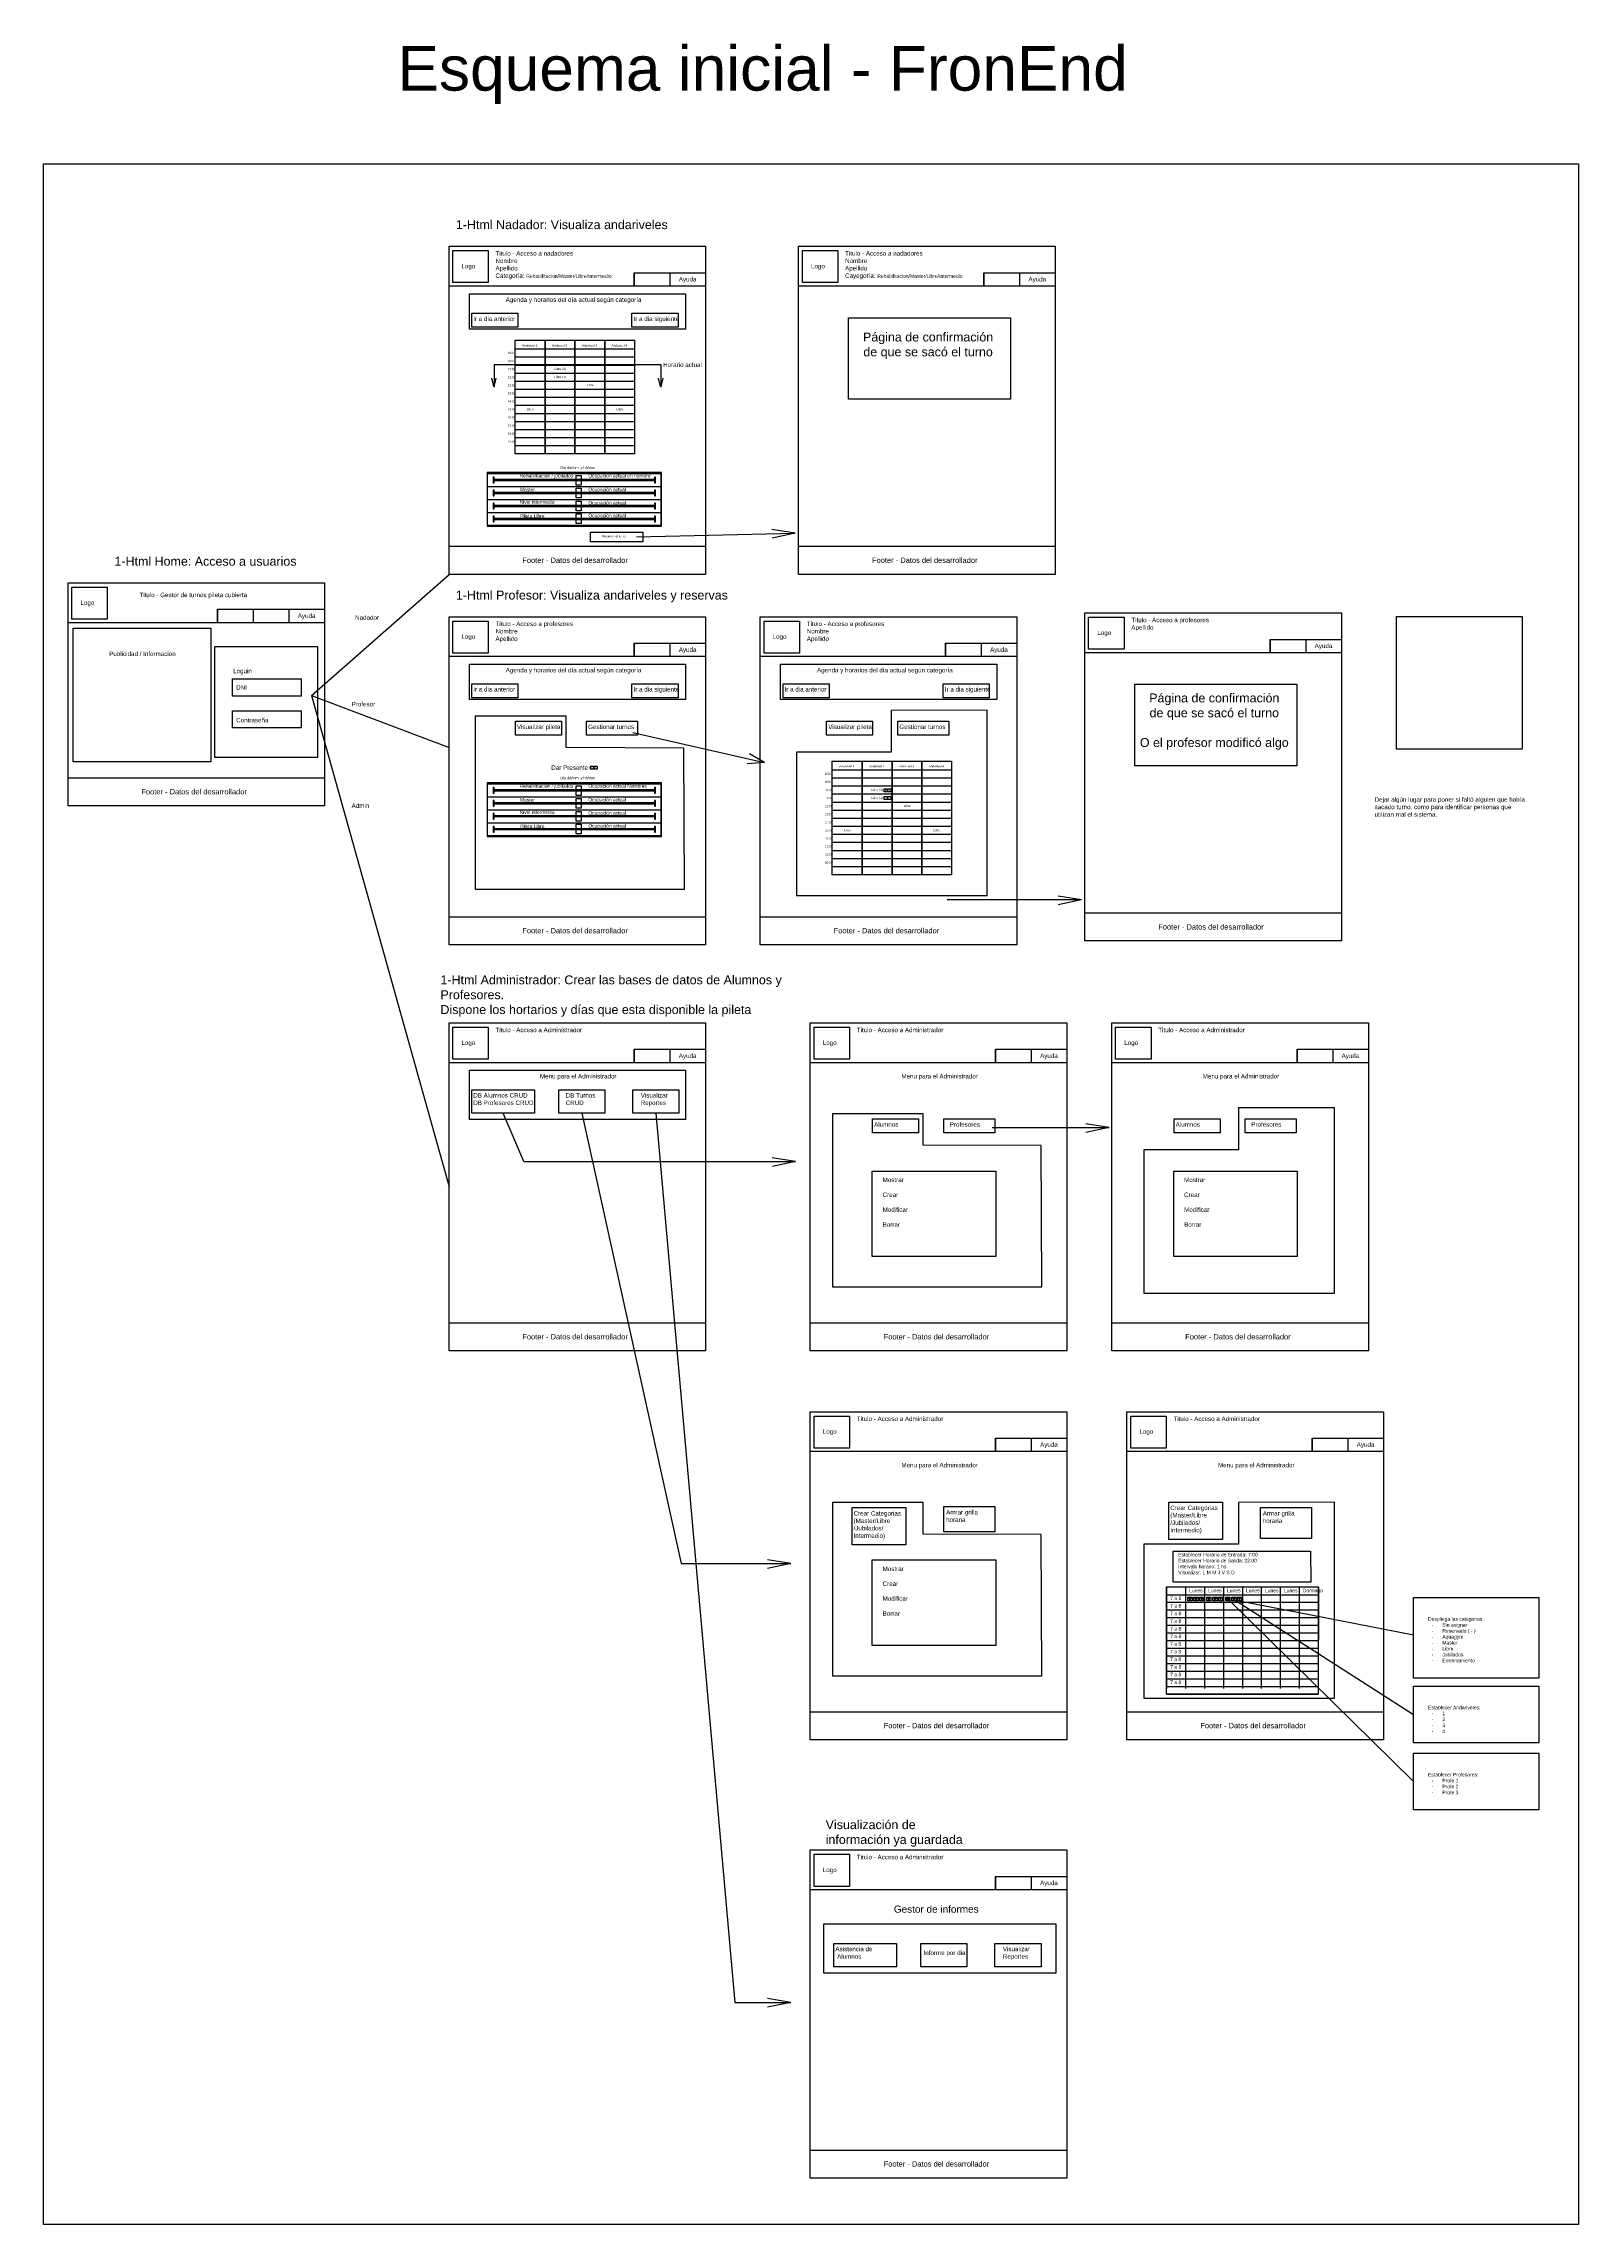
# Model space of a CAD drawing. Header units: millimetres. Extents: x 2496 to 2948, y 942 to 1526.
# Drawn here: x 2563.3 to 2735.4, y 1281.5 to 1526.1 of the extents above; entities that cross this region are included whole.
import ezdxf

# ---------------------------------------------------------------- set-up
doc = ezdxf.new("R2010")
doc.units = ezdxf.units.MM
doc.styles.get("Standard").update_dxf_attribs({"font": 'arial.ttf'})
picture_1 = doc.add_image_def('image1.jpeg', size_in_pixel=(1216, 1280))
pattern_1 = [(0, (0, 0), (0, 6.985), [5.08, -1.905]), (90, (0, 0), (-6.985, 4e-16), [5.08, -1.905])]
pattern_2 = [(0, (-2.125, 0), (0, 6.985), [5.08, -1.905]), (90, (-2.125, 0), (-6.985, 4e-16), [5.08, -1.905])]

# ---------------------------------------------------------------- blocks, each defined once
blk = doc.blocks.new('*U7')
blk.add_line((0, 0.75), (0, -0.75))
blk = doc.blocks.new('*U8')
at = {"color": 0, "linetype": 'ByBlock', "lineweight": -2, "transparency": 16777216}
for p in [(0, 0), (4, 0), (8, 0), (12, 0)]:
    blk.add_blockref('*U7', p, dxfattribs=at)
blk = doc.blocks.new('*U10')
blk.add_line((0, 5.7), (0, -5.7))
blk = doc.blocks.new('*U11')
at = {"color": 0, "linetype": 'ByBlock', "lineweight": -2, "transparency": 16777216}
for p in [(0, 0), (2.125, 0), (4.25, 0), (6.375, 0), (8.5, 0), (10.625, 0), (12.75, 0), (14.875, 0), (17, 0)]:
    blk.add_blockref('*U10', p, dxfattribs=at)
blk = doc.blocks.new('*U13')
blk.add_line((-8.5, 0), (8.5, 0))
blk = doc.blocks.new('*U14')
at = {"color": 0, "linetype": 'ByBlock', "lineweight": -2, "transparency": 16777216}
for p in [(0, 0), (0, -0.86), (0, -1.71), (0, -2.57), (0, -3.43), (0, -4.29), (0, -5.14), (0, -6), (0, -6.86), (0, -7.71), (0, -8.57), (0, -9.43), (0, -10.29), (0, -11.14), (0, -12)]:
    blk.add_blockref('*U13', p, dxfattribs=at)

msp = doc.modelspace()

# ---------------------------------------------------------------- hatches: boundary and pattern name
h = msp.add_hatch(color=256)
h.dxf.hatch_style = 1
h.paths.add_polyline_path([(2613.68, 1476.84), (2613.78, 1476.84), (2613.78, 1477.1), (2631.78, 1477.1), (2631.78, 1476.84), (2631.88, 1476.84), (2631.88, 1477.46), (2631.78, 1477.46), (2631.78, 1477.2), (2613.78, 1477.2), (2613.78, 1477.46), (2613.68, 1477.46)])
h = msp.add_hatch(color=256)
h.dxf.hatch_style = 1
h.paths.add_polyline_path([(2613.68, 1475.38), (2613.78, 1475.38), (2613.78, 1475.64), (2631.78, 1475.64), (2631.78, 1475.38), (2631.88, 1475.38), (2631.88, 1476), (2631.78, 1476), (2631.78, 1475.74), (2613.78, 1475.74), (2613.78, 1476), (2613.68, 1476)])
h = msp.add_hatch(color=256)
h.dxf.hatch_style = 1
h.paths.add_polyline_path([(2613.68, 1473.92), (2613.78, 1473.92), (2613.78, 1474.19), (2631.78, 1474.19), (2631.78, 1473.92), (2631.88, 1473.92), (2631.88, 1474.54), (2631.78, 1474.54), (2631.78, 1474.28), (2613.78, 1474.28), (2613.78, 1474.54), (2613.68, 1474.54)])
at = {"true_color": 0xadddf7}
h = msp.add_hatch(dxfattribs=at)
h.set_pattern_fill('ANGLE', color=141)
h.set_pattern_definition(pattern_1)
h.paths.add_polyline_path([(2632.5, 1472.05), (2632.5, 1473.5), (2613.06, 1473.5), (2613.06, 1472.05)])
h.paths.add_polyline_path([(2613.78, 1472.73), (2613.78, 1472.46), (2613.68, 1472.46), (2613.68, 1473.09), (2613.78, 1473.09), (2613.78, 1472.82), (2623, 1472.82), (2623, 1473.35), (2623.54, 1473.35), (2623.54, 1472.82), (2631.78, 1472.82), (2631.78, 1473.09), (2631.88, 1473.09), (2631.88, 1472.46), (2631.78, 1472.46), (2631.78, 1472.73), (2623.54, 1472.73), (2623.54, 1472.26), (2623, 1472.26), (2623, 1472.73)], flags=16)
h.paths.add_polyline_path([(2624.24, 1472.75), (2628.64, 1472.75), (2628.64, 1473.55), (2624.24, 1473.55)], flags=9)
h.paths.add_polyline_path([(2616.57, 1472.7), (2619.49, 1472.7), (2619.49, 1473.5), (2616.57, 1473.5)], flags=24)
at = {"true_color": 0x000000}
h = msp.add_hatch(color=18, dxfattribs=at)
h.dxf.hatch_style = 1
h.paths.add_polyline_path([(2613.68, 1472.46), (2613.78, 1472.46), (2613.78, 1472.73), (2631.78, 1472.73), (2631.78, 1472.46), (2631.88, 1472.46), (2631.88, 1473.09), (2631.78, 1473.09), (2631.78, 1472.82), (2613.78, 1472.82), (2613.78, 1473.09), (2613.68, 1473.09)])
h = msp.add_hatch(color=256)
h.dxf.hatch_style = 1
h.paths.add_polyline_path([(2613.68, 1442.05), (2613.78, 1442.05), (2613.78, 1442.31), (2631.78, 1442.31), (2631.78, 1442.05), (2631.88, 1442.05), (2631.88, 1442.67), (2631.78, 1442.67), (2631.78, 1442.41), (2613.78, 1442.41), (2613.78, 1442.67), (2613.68, 1442.67)])
h = msp.add_hatch(color=256)
h.dxf.hatch_style = 1
h.paths.add_polyline_path([(2613.68, 1440.59), (2613.78, 1440.59), (2613.78, 1440.85), (2631.78, 1440.85), (2631.78, 1440.59), (2631.88, 1440.59), (2631.88, 1441.21), (2631.78, 1441.21), (2631.78, 1440.95), (2613.78, 1440.95), (2613.78, 1441.21), (2613.68, 1441.21)])
h = msp.add_hatch(color=256)
h.dxf.hatch_style = 1
h.paths.add_polyline_path([(2613.68, 1439.13), (2613.78, 1439.13), (2613.78, 1439.4), (2631.78, 1439.4), (2631.78, 1439.13), (2631.88, 1439.13), (2631.88, 1439.75), (2631.78, 1439.75), (2631.78, 1439.49), (2613.78, 1439.49), (2613.78, 1439.75), (2613.68, 1439.75)])
h = msp.add_hatch(color=256)
h.dxf.hatch_style = 1
h.paths.add_polyline_path([(2613.68, 1437.67), (2613.78, 1437.67), (2613.78, 1437.94), (2631.78, 1437.94), (2631.78, 1437.67), (2631.88, 1437.67), (2631.88, 1438.3), (2631.78, 1438.3), (2631.78, 1438.03), (2613.78, 1438.03), (2613.78, 1438.3), (2613.68, 1438.3)])
h = msp.add_hatch()
h.set_pattern_fill('ANGLE', color=3)
h.set_pattern_definition(pattern_2)
h.paths.add_polyline_path([(2692.06, 1351.88), (2691.59, 1351.88), (2691.59, 1351.45), (2692.06, 1351.45)])
h.paths.add_polyline_path([(2691.7, 1351.76), (2691.95, 1351.76), (2691.82, 1351.53)], flags=16)
at = {"true_color": 0xed1f24}
h = msp.add_hatch(dxfattribs=at)
h.set_pattern_fill('ANGLE', color=240)
h.set_pattern_definition([(0, (-4.25, 0), (0, 6.985), [5.08, -1.905]), (90, (-4.25, 0), (-6.985, 4e-16), [5.08, -1.905])])
h.paths.add_polyline_path([(2692.74, 1351.88), (2692.27, 1351.88), (2692.27, 1351.45), (2692.74, 1351.45)])
h.paths.add_polyline_path([(2692.5, 1351.53), (2692.38, 1351.76), (2692.63, 1351.76)], flags=16)
h = msp.add_hatch(dxfattribs=at)
h.set_pattern_fill('ANGLE', color=240)
h.set_pattern_definition(pattern_2)
h.paths.add_polyline_path([(2692.74, 1351.88), (2692.27, 1351.88), (2692.27, 1351.45), (2692.74, 1351.45)])
h.paths.add_polyline_path([(2692.38, 1351.76), (2692.63, 1351.76), (2692.5, 1351.53)], flags=16)
at = {"true_color": 0xcbd8ca}
h = msp.add_hatch(dxfattribs=at)
h.set_pattern_fill('ANGLE', color=254)
h.set_pattern_definition([(0, (0, -1.3935), (0, 6.985), [5.08, -1.905]), (90, (0, -1.3935), (-6.985, 4e-16), [5.08, -1.905])])
h.paths.add_polyline_path([(2693.36, 1351.88), (2692.89, 1351.88), (2692.89, 1351.45), (2693.36, 1351.45)])
h.paths.add_polyline_path([(2693, 1351.76), (2693.25, 1351.76), (2693.12, 1351.53)], flags=16)
h = msp.add_hatch()
h.set_pattern_fill('ANGLE', color=3)
h.set_pattern_definition(pattern_1)
h.paths.add_polyline_path([(2694.18, 1351.88), (2693.71, 1351.88), (2693.71, 1351.45), (2694.18, 1351.45)])
h.paths.add_polyline_path([(2693.82, 1351.76), (2694.07, 1351.76), (2693.95, 1351.53)], flags=16)
at = {"true_color": 0xed1f24}
h = msp.add_hatch(dxfattribs=at)
h.set_pattern_fill('ANGLE', color=240)
h.set_pattern_definition(pattern_2)
h.paths.add_polyline_path([(2694.86, 1351.88), (2694.39, 1351.88), (2694.39, 1351.45), (2694.86, 1351.45)])
h.paths.add_polyline_path([(2694.63, 1351.53), (2694.5, 1351.76), (2694.75, 1351.76)], flags=16)
h = msp.add_hatch(dxfattribs=at)
h.set_pattern_fill('ANGLE', color=240)
h.set_pattern_definition(pattern_1)
h.paths.add_polyline_path([(2694.86, 1351.88), (2694.39, 1351.88), (2694.39, 1351.45), (2694.86, 1351.45)])
h.paths.add_polyline_path([(2694.5, 1351.76), (2694.75, 1351.76), (2694.63, 1351.53)], flags=16)
at = {"true_color": 0xcbd8ca}
h = msp.add_hatch(dxfattribs=at)
h.set_pattern_fill('ANGLE', color=254)
h.set_pattern_definition([(0, (2.125, -1.3935), (0, 6.985), [5.08, -1.905]), (90, (2.125, -1.3935), (-6.985, 4e-16), [5.08, -1.905])])
h.paths.add_polyline_path([(2695.48, 1351.88), (2695.01, 1351.88), (2695.01, 1351.45), (2695.48, 1351.45)])
h.paths.add_polyline_path([(2695.12, 1351.76), (2695.37, 1351.76), (2695.25, 1351.53)], flags=16)
h = msp.add_hatch()
h.set_pattern_fill('ANGLE', color=3)
h.set_pattern_definition([(0, (2.125, 0), (0, 6.985), [5.08, -1.905]), (90, (2.125, 0), (-6.985, 4e-16), [5.08, -1.905])])
h.paths.add_polyline_path([(2696.31, 1351.88), (2695.84, 1351.88), (2695.84, 1351.45), (2696.31, 1351.45)])
h.paths.add_polyline_path([(2695.95, 1351.76), (2696.2, 1351.76), (2696.07, 1351.53)], flags=16)
h = msp.add_hatch(color=3)
h.dxf.hatch_style = 1
h.paths.add_polyline_path([(2696.31, 1351.88), (2695.84, 1351.88), (2695.84, 1351.45), (2696.31, 1351.45)])
h.paths.add_polyline_path([(2696.07, 1351.53), (2695.95, 1351.76), (2696.2, 1351.76)], flags=16)
h = msp.add_hatch(dxfattribs=at)
h.set_pattern_fill('ANGLE', color=254)
h.set_pattern_definition([(0, (3.631, -1.3935), (0, 6.985), [5.08, -1.905]), (90, (3.631, -1.3935), (-6.985, 4e-16), [5.08, -1.905])])
h.paths.add_polyline_path([(2696.99, 1351.88), (2696.52, 1351.88), (2696.52, 1351.45), (2696.99, 1351.45)])
h.paths.add_polyline_path([(2696.63, 1351.76), (2696.88, 1351.76), (2696.75, 1351.53)], flags=16)
at = {"true_color": 0xed1f24}
h = msp.add_hatch(dxfattribs=at)
h.set_pattern_fill('ANGLE', color=240)
h.set_pattern_definition(pattern_1)
h.paths.add_polyline_path([(2696.99, 1351.88), (2696.52, 1351.88), (2696.52, 1351.45), (2696.99, 1351.45)])
h.paths.add_polyline_path([(2696.75, 1351.53), (2696.63, 1351.76), (2696.88, 1351.76)], flags=16)
at = {"true_color": 0xcbd8ca}
h = msp.add_hatch(dxfattribs=at)
h.set_pattern_fill('ANGLE', color=254)
h.set_pattern_definition([(0, (4.25, -1.3935), (0, 6.985), [5.08, -1.905]), (90, (4.25, -1.3935), (-6.985, 4e-16), [5.08, -1.905])])
h.paths.add_polyline_path([(2697.61, 1351.88), (2697.14, 1351.88), (2697.14, 1351.45), (2697.61, 1351.45)])
h.paths.add_polyline_path([(2697.25, 1351.76), (2697.5, 1351.76), (2697.37, 1351.53)], flags=16)

# ---------------------------------------------------------------- linework, layer by layer
for p, q in [((2629.5, 1500.38), (2629.5, 1498.87)), ((2633.5, 1500.38), (2633.5, 1498.87)), ((2637.5, 1500.38), (2637.5, 1498.87)), ((2668.71, 1500.38), (2668.71, 1498.87)), ((2672.71, 1500.38), (2672.71, 1498.87)), ((2676.71, 1500.38), (2676.71, 1498.87)), ((2616.15, 1491.85), (2629.54, 1491.85)), ((2613.78, 1490.1), (2613.78, 1487.55)), ((2616.15, 1490.95), (2629.54, 1490.95)), ((2616.15, 1490.04), (2629.54, 1490.04)), ((2632.49, 1490.1), (2632.49, 1487.55)), ((2613.76, 1487.62), (2613.54, 1488.57)), ((2613.81, 1487.62), (2614.03, 1488.57)), ((2616.15, 1489.14), (2629.54, 1489.14)), ((2616.15, 1488.24), (2629.54, 1488.24)), ((2616.15, 1487.33), (2629.54, 1487.33)), ((2632.46, 1487.62), (2632.24, 1488.57)), ((2632.51, 1487.62), (2632.73, 1488.57)), ((2616.15, 1486.43), (2629.54, 1486.43)), ((2616.15, 1485.53), (2629.54, 1485.53)), ((2616.15, 1484.62), (2629.54, 1484.62)), ((2616.15, 1483.72), (2629.54, 1483.72)), ((2616.15, 1482.81), (2629.54, 1482.81)), ((2616.15, 1481.91), (2629.54, 1481.91)), ((2616.15, 1481.01), (2629.54, 1481.01)), ((2613.06, 1472.05), (2613.06, 1477.88)), ((2613.06, 1477.88), (2632.5, 1477.88)), ((2632.5, 1477.88), (2632.5, 1472.05)), ((2632.5, 1472.05), (2613.06, 1472.05)), ((2629.77, 1470.77), (2647.55, 1471.17)), ((2647.55, 1471.17), (2644.94, 1471.6)), ((2647.55, 1471.17), (2644.96, 1470.63)), ((2593.31, 1453), (2608.73, 1466.57)), ((2629.5, 1458.85), (2629.5, 1457.34)), ((2633.5, 1458.85), (2633.5, 1457.34)), ((2637.5, 1458.85), (2637.5, 1457.34)), ((2664.41, 1458.85), (2664.41, 1457.34)), ((2668.41, 1458.85), (2668.41, 1457.34)), ((2672.41, 1458.85), (2672.41, 1457.34)), ((2700.82, 1459.27), (2700.82, 1457.76)), ((2704.82, 1459.27), (2704.82, 1457.76)), ((2708.82, 1459.27), (2708.82, 1457.76)), ((2593.31, 1453), (2608.73, 1447.16)), ((2593.31, 1453), (2608.73, 1397.88)), ((2629.35, 1448.83), (2644.11, 1445.47)), ((2644.11, 1445.47), (2642.15, 1445.31)), ((2644.11, 1445.47), (2642.41, 1446.46)), ((2613.06, 1437.25), (2613.06, 1443.09)), ((2613.06, 1443.09), (2632.5, 1443.09)), ((2632.5, 1443.09), (2632.5, 1437.25)), ((2651.71, 1444.66), (2665.1, 1444.66)), ((2651.71, 1443.75), (2665.1, 1443.75)), ((2651.71, 1442.85), (2665.1, 1442.85)), ((2651.71, 1441.94), (2665.1, 1441.94)), ((2651.71, 1441.04), (2665.1, 1441.04)), ((2651.71, 1440.14), (2665.1, 1440.14)), ((2651.71, 1439.23), (2665.1, 1439.23)), ((2651.71, 1438.33), (2665.1, 1438.33)), ((2632.5, 1437.25), (2613.06, 1437.25)), ((2651.71, 1437.43), (2665.1, 1437.43)), ((2651.71, 1436.52), (2665.1, 1436.52)), ((2651.71, 1435.62), (2665.1, 1435.62)), ((2651.71, 1434.71), (2665.1, 1434.71)), ((2651.71, 1433.81), (2665.1, 1433.81)), ((2679.65, 1430.06), (2664.61, 1430.06)), ((2679.65, 1430.06), (2677.04, 1430.49)), ((2679.65, 1430.06), (2677.06, 1429.52)), ((2629.5, 1413.31), (2629.5, 1411.8)), ((2633.5, 1413.31), (2633.5, 1411.8)), ((2637.5, 1413.31), (2637.5, 1411.8)), ((2670.03, 1413.31), (2670.03, 1411.8)), ((2674.03, 1413.31), (2674.03, 1411.8)), ((2678.03, 1413.31), (2678.03, 1411.8)), ((2703.84, 1413.31), (2703.84, 1411.8)), ((2707.84, 1413.31), (2707.84, 1411.8)), ((2711.84, 1413.31), (2711.84, 1411.8)), ((2617.11, 1400.72), (2614.79, 1406.16)), ((2623.61, 1406.16), (2634.75, 1355.65)), ((2631.93, 1406.16), (2640.79, 1306.44)), ((2669.63, 1404.54), (2682.75, 1404.54)), ((2682.75, 1404.54), (2680.14, 1404.96)), ((2682.75, 1404.54), (2680.16, 1404)), ((2617.11, 1400.72), (2647.58, 1400.72)), ((2647.58, 1400.72), (2644.97, 1401.14)), ((2647.58, 1400.72), (2644.99, 1400.18)), ((2670.03, 1369.7), (2670.03, 1368.2)), ((2674.03, 1369.7), (2674.03, 1368.2)), ((2678.03, 1369.7), (2678.03, 1368.2)), ((2705.54, 1369.7), (2705.54, 1368.2)), ((2709.54, 1369.7), (2709.54, 1368.2)), ((2713.54, 1369.7), (2713.54, 1368.2)), ((2634.75, 1355.65), (2647.05, 1355.65)), ((2647.05, 1355.65), (2644.44, 1356.08)), ((2647.05, 1355.65), (2644.46, 1355.11)), ((2696.31, 1351.45), (2716.89, 1331.2)), ((2696.99, 1351.45), (2716.89, 1338.73)), ((2697.37, 1351.45), (2716.89, 1347.64)), ((2670.03, 1320.56), (2670.03, 1319.05)), ((2674.03, 1320.56), (2674.03, 1319.05)), ((2678.03, 1320.56), (2678.03, 1319.05)), ((2640.79, 1306.44), (2647.05, 1306.44)), ((2647.05, 1306.44), (2644.44, 1306.87)), ((2647.05, 1306.44), (2644.46, 1305.9))]:
    msp.add_line(p, q)
at = {"color": 2}
msp.add_line((2613.78, 1490.1), (2632.49, 1490.1), dxfattribs=at)
at = {"color": 1}
for p, q in [((2613.06, 1476.42), (2632.5, 1476.42)), ((2613.06, 1474.96), (2632.5, 1474.96)), ((2613.06, 1473.5), (2632.5, 1473.5)), ((2613.06, 1441.63), (2632.5, 1441.63)), ((2613.06, 1440.17), (2632.5, 1440.17)), ((2613.06, 1438.71), (2632.5, 1438.71))]:
    msp.add_line(p, q, dxfattribs=at)
for points in [[(2563.26, 1512.61), (2735.39, 1512.61), (2735.39, 1281.55), (2563.26, 1281.55)], [(2608.73, 1503.35), (2637.5, 1503.35), (2637.5, 1498.87), (2608.73, 1498.87)], [(2609.15, 1502.87), (2613.13, 1502.87), (2613.13, 1499.28), (2609.15, 1499.28)], [(2647.94, 1503.35), (2676.71, 1503.35), (2676.71, 1498.87), (2647.94, 1498.87)], [(2648.36, 1502.87), (2652.34, 1502.87), (2652.34, 1499.28), (2648.36, 1499.28)], [(2629.5, 1500.38), (2637.5, 1500.38), (2637.5, 1498.87), (2629.5, 1498.87)], [(2668.71, 1500.38), (2676.71, 1500.38), (2676.71, 1498.87), (2668.71, 1498.87)], [(2611.01, 1498.04), (2635.26, 1498.04), (2635.26, 1494.05), (2611.01, 1494.05)], [(2611.28, 1495.85), (2616.44, 1495.85), (2616.44, 1494.28), (2611.28, 1494.28)], [(2629.25, 1495.85), (2634.41, 1495.85), (2634.41, 1494.28), (2629.25, 1494.28)], [(2653.53, 1495.35), (2671.71, 1495.35), (2671.71, 1486.2), (2653.53, 1486.2)], [(2616.15, 1492.81), (2619.5, 1492.81), (2619.5, 1480.07), (2616.15, 1480.07)], [(2619.5, 1492.81), (2622.85, 1492.81), (2622.85, 1480.07), (2619.5, 1480.07)], [(2622.85, 1492.81), (2626.19, 1492.81), (2626.19, 1480.07), (2622.85, 1480.07)], [(2626.19, 1492.81), (2629.54, 1492.81), (2629.54, 1480.07), (2626.19, 1480.07)], [(2632.57, 1471.96), (2632.57, 1478), (2613, 1478), (2613, 1471.96)], [(2631.88, 1477.46), (2631.78, 1477.46), (2631.78, 1477.2), (2613.78, 1477.2), (2613.78, 1477.46), (2613.68, 1477.46), (2613.68, 1476.84), (2613.78, 1476.84), (2613.78, 1477.1), (2631.78, 1477.1), (2631.78, 1476.84), (2631.88, 1476.84)], [(2623, 1476.57), (2623, 1477.66), (2623.54, 1477.66), (2623.54, 1476.57)], [(2631.88, 1476), (2631.78, 1476), (2631.78, 1475.74), (2613.78, 1475.74), (2613.78, 1476), (2613.68, 1476), (2613.68, 1475.38), (2613.78, 1475.38), (2613.78, 1475.64), (2631.78, 1475.64), (2631.78, 1475.38), (2631.88, 1475.38)], [(2631.88, 1474.54), (2631.78, 1474.54), (2631.78, 1474.28), (2613.78, 1474.28), (2613.78, 1474.54), (2613.68, 1474.54), (2613.68, 1473.92), (2613.78, 1473.92), (2613.78, 1474.19), (2631.78, 1474.19), (2631.78, 1473.92), (2631.88, 1473.92)], [(2623, 1475.14), (2623, 1476.23), (2623.54, 1476.23), (2623.54, 1475.14)], [(2623, 1473.69), (2623, 1474.78), (2623.54, 1474.78), (2623.54, 1473.69)], [(2631.88, 1473.09), (2631.78, 1473.09), (2631.78, 1472.82), (2613.78, 1472.82), (2613.78, 1473.09), (2613.68, 1473.09), (2613.68, 1472.46), (2613.78, 1472.46), (2613.78, 1472.73), (2631.78, 1472.73), (2631.78, 1472.46), (2631.88, 1472.46)], [(2623, 1472.26), (2623, 1473.35), (2623.54, 1473.35), (2623.54, 1472.26)], [(2608.73, 1469.71), (2637.5, 1469.71), (2637.5, 1466.57), (2608.73, 1466.57)], [(2624.61, 1471.31), (2630.47, 1471.31), (2630.47, 1470.23), (2624.61, 1470.23)], [(2647.94, 1469.71), (2676.71, 1469.71), (2676.71, 1466.57), (2647.94, 1466.57)], [(2566.01, 1465.61), (2594.78, 1465.61), (2594.78, 1461.14), (2566.01, 1461.14)], [(2566.42, 1465.14), (2570.41, 1465.14), (2570.41, 1461.54), (2566.42, 1461.54)], [(2582.78, 1462.65), (2594.78, 1462.65), (2594.78, 1461.14), (2582.78, 1461.14)], [(2566.56, 1460.54), (2582.01, 1460.54), (2582.01, 1445.53), (2566.56, 1445.53)], [(2608.73, 1461.81), (2637.5, 1461.81), (2637.5, 1457.34), (2608.73, 1457.34)], [(2609.15, 1461.33), (2613.13, 1461.33), (2613.13, 1457.74), (2609.15, 1457.74)], [(2643.64, 1461.81), (2672.41, 1461.81), (2672.41, 1457.34), (2643.64, 1457.34)], [(2644.06, 1461.33), (2648.04, 1461.33), (2648.04, 1457.74), (2644.06, 1457.74)], [(2680.04, 1462.24), (2708.82, 1462.24), (2708.82, 1457.76), (2680.04, 1457.76)], [(2680.46, 1461.76), (2684.45, 1461.76), (2684.45, 1458.17), (2680.46, 1458.17)], [(2582.47, 1458.46), (2593.99, 1458.46), (2593.99, 1446.05), (2582.47, 1446.05)], [(2629.5, 1458.85), (2637.5, 1458.85), (2637.5, 1457.34), (2629.5, 1457.34)], [(2664.41, 1458.85), (2672.41, 1458.85), (2672.41, 1457.34), (2664.41, 1457.34)], [(2700.82, 1459.27), (2708.82, 1459.27), (2708.82, 1457.76), (2700.82, 1457.76)], [(2611.01, 1456.5), (2635.26, 1456.5), (2635.26, 1452.52), (2611.01, 1452.52)], [(2645.92, 1456.5), (2670.17, 1456.5), (2670.17, 1452.52), (2645.92, 1452.52)], [(2584.43, 1454.84), (2592.16, 1454.84), (2592.16, 1452.92), (2584.43, 1452.92)], [(2611.28, 1454.31), (2616.44, 1454.31), (2616.44, 1452.74), (2611.28, 1452.74)], [(2629.25, 1454.31), (2634.41, 1454.31), (2634.41, 1452.74), (2629.25, 1452.74)], [(2646.19, 1454.31), (2651.35, 1454.31), (2651.35, 1452.74), (2646.19, 1452.74)], [(2664.16, 1454.31), (2669.32, 1454.31), (2669.32, 1452.74), (2664.16, 1452.74)], [(2685.63, 1454.24), (2703.81, 1454.24), (2703.81, 1445.09), (2685.63, 1445.09)], [(2584.43, 1451.26), (2592.16, 1451.26), (2592.16, 1449.34), (2584.43, 1449.34)], [(2616.17, 1450.1), (2621.33, 1450.1), (2621.33, 1448.52), (2616.17, 1448.52)], [(2624.15, 1450.1), (2629.88, 1450.1), (2629.88, 1448.52), (2624.15, 1448.52)], [(2651.08, 1450.1), (2656.24, 1450.1), (2656.24, 1448.52), (2651.08, 1448.52)], [(2659.06, 1450.1), (2664.79, 1450.1), (2664.79, 1448.52), (2659.06, 1448.52)], [(2651.71, 1445.61), (2655.06, 1445.61), (2655.06, 1432.87), (2651.71, 1432.87)], [(2655.06, 1445.61), (2658.41, 1445.61), (2658.41, 1432.87), (2655.06, 1432.87)], [(2658.41, 1445.61), (2661.75, 1445.61), (2661.75, 1432.87), (2658.41, 1432.87)], [(2661.75, 1445.61), (2665.1, 1445.61), (2665.1, 1432.87), (2661.75, 1432.87)], [(2566.01, 1443.76), (2594.78, 1443.76), (2594.78, 1440.61), (2566.01, 1440.61)], [(2632.57, 1437.17), (2632.57, 1443.2), (2613, 1443.2), (2613, 1437.17)], [(2623, 1441.78), (2623, 1442.87), (2623.54, 1442.87), (2623.54, 1441.78)], [(2624.58, 1445.06), (2624.92, 1445.06), (2624.92, 1444.72), (2624.58, 1444.72)], [(2624.99, 1445.06), (2625.34, 1445.06), (2625.34, 1444.72), (2624.99, 1444.72)], [(2631.88, 1442.67), (2631.78, 1442.67), (2631.78, 1442.41), (2613.78, 1442.41), (2613.78, 1442.67), (2613.68, 1442.67), (2613.68, 1442.05), (2613.78, 1442.05), (2613.78, 1442.31), (2631.78, 1442.31), (2631.78, 1442.05), (2631.88, 1442.05)], [(2631.88, 1441.21), (2631.78, 1441.21), (2631.78, 1440.95), (2613.78, 1440.95), (2613.78, 1441.21), (2613.68, 1441.21), (2613.68, 1440.59), (2613.78, 1440.59), (2613.78, 1440.85), (2631.78, 1440.85), (2631.78, 1440.59), (2631.88, 1440.59)], [(2623, 1440.35), (2623, 1441.44), (2623.54, 1441.44), (2623.54, 1440.35)], [(2657.52, 1442.51), (2657.87, 1442.51), (2657.87, 1442.17), (2657.52, 1442.17)], [(2657.52, 1441.66), (2657.87, 1441.66), (2657.87, 1441.32), (2657.52, 1441.32)], [(2657.94, 1442.51), (2658.28, 1442.51), (2658.28, 1442.17), (2657.94, 1442.17)], [(2657.94, 1441.66), (2658.28, 1441.66), (2658.28, 1441.32), (2657.94, 1441.32)], [(2631.88, 1439.75), (2631.78, 1439.75), (2631.78, 1439.49), (2613.78, 1439.49), (2613.78, 1439.75), (2613.68, 1439.75), (2613.68, 1439.13), (2613.78, 1439.13), (2613.78, 1439.4), (2631.78, 1439.4), (2631.78, 1439.13), (2631.88, 1439.13)], [(2631.88, 1438.3), (2631.78, 1438.3), (2631.78, 1438.03), (2613.78, 1438.03), (2613.78, 1438.3), (2613.68, 1438.3), (2613.68, 1437.67), (2613.78, 1437.67), (2613.78, 1437.94), (2631.78, 1437.94), (2631.78, 1437.67), (2631.88, 1437.67)], [(2623, 1438.9), (2623, 1439.99), (2623.54, 1439.99), (2623.54, 1438.9)], [(2623, 1437.47), (2623, 1438.56), (2623.54, 1438.56), (2623.54, 1437.47)], [(2608.73, 1428.18), (2637.5, 1428.18), (2637.5, 1425.03), (2608.73, 1425.03)], [(2643.64, 1428.18), (2672.41, 1428.18), (2672.41, 1425.03), (2643.64, 1425.03)], [(2680.04, 1428.6), (2708.82, 1428.6), (2708.82, 1425.46), (2680.04, 1425.46)], [(2608.73, 1416.27), (2637.5, 1416.27), (2637.5, 1411.8), (2608.73, 1411.8)], [(2649.25, 1416.27), (2678.03, 1416.27), (2678.03, 1411.8), (2649.25, 1411.8)], [(2683.06, 1416.27), (2711.84, 1416.27), (2711.84, 1411.8), (2683.06, 1411.8)], [(2609.15, 1415.8), (2613.13, 1415.8), (2613.13, 1412.2), (2609.15, 1412.2)], [(2649.67, 1415.8), (2653.65, 1415.8), (2653.65, 1412.2), (2649.67, 1412.2)], [(2683.48, 1415.8), (2687.46, 1415.8), (2687.46, 1412.2), (2683.48, 1412.2)], [(2611.01, 1410.97), (2635.26, 1410.97), (2635.26, 1405.44), (2611.01, 1405.44)], [(2629.5, 1413.31), (2637.5, 1413.31), (2637.5, 1411.8), (2629.5, 1411.8)], [(2670.03, 1413.31), (2678.03, 1413.31), (2678.03, 1411.8), (2670.03, 1411.8)], [(2703.84, 1413.31), (2711.84, 1413.31), (2711.84, 1411.8), (2703.84, 1411.8)], [(2611.28, 1408.78), (2618.31, 1408.78), (2618.31, 1406.16), (2611.28, 1406.16)], [(2621.03, 1408.78), (2626.19, 1408.78), (2626.19, 1406.16), (2621.03, 1406.16)], [(2629.35, 1408.78), (2634.51, 1408.78), (2634.51, 1406.16), (2629.35, 1406.16)], [(2656.24, 1405.52), (2661.39, 1405.52), (2661.39, 1403.94), (2656.24, 1403.94)], [(2664.22, 1405.52), (2669.94, 1405.52), (2669.94, 1403.94), (2664.22, 1403.94)], [(2690.04, 1405.52), (2695.2, 1405.52), (2695.2, 1403.94), (2690.04, 1403.94)], [(2698.02, 1405.52), (2703.75, 1405.52), (2703.75, 1403.94), (2698.02, 1403.94)], [(2656.19, 1399.66), (2670.05, 1399.66), (2670.05, 1390.08), (2656.19, 1390.08)], [(2690, 1399.66), (2703.86, 1399.66), (2703.86, 1390.08), (2690, 1390.08)], [(2608.73, 1382.64), (2637.5, 1382.64), (2637.5, 1379.49), (2608.73, 1379.49)], [(2649.25, 1382.64), (2678.03, 1382.64), (2678.03, 1379.49), (2649.25, 1379.49)], [(2683.06, 1382.64), (2711.84, 1382.64), (2711.84, 1379.49), (2683.06, 1379.49)], [(2649.25, 1372.67), (2678.03, 1372.67), (2678.03, 1368.2), (2649.25, 1368.2)], [(2649.67, 1372.19), (2653.65, 1372.19), (2653.65, 1368.6), (2649.67, 1368.6)], [(2684.76, 1372.67), (2713.54, 1372.67), (2713.54, 1368.2), (2684.76, 1368.2)], [(2685.18, 1372.19), (2689.17, 1372.19), (2689.17, 1368.6), (2685.18, 1368.6)], [(2670.03, 1369.7), (2678.03, 1369.7), (2678.03, 1368.2), (2670.03, 1368.2)], [(2705.54, 1369.7), (2713.54, 1369.7), (2713.54, 1368.2), (2705.54, 1368.2)], [(2689.44, 1362.53), (2695.47, 1362.53), (2695.47, 1358.36), (2689.44, 1358.36)], [(2653.93, 1361.92), (2659.96, 1361.92), (2659.96, 1357.75), (2653.93, 1357.75)], [(2664.22, 1362.03), (2669.94, 1362.03), (2669.94, 1359.2), (2664.22, 1359.2)], [(2699.73, 1361.92), (2705.45, 1361.92), (2705.45, 1358.47), (2699.73, 1358.47)], [(2656.19, 1356.06), (2670.05, 1356.06), (2670.05, 1346.47), (2656.19, 1346.47)], [(2689.93, 1357.05), (2705.36, 1357.05), (2705.38, 1353.58), (2689.95, 1353.58)], [(2689.2, 1353.02), (2706.23, 1353.02), (2706.22, 1341.02), (2689.18, 1341.02)], [(2691.59, 1351.88), (2692.06, 1351.88), (2692.06, 1351.45), (2691.59, 1351.45)], [(2692.27, 1351.88), (2692.74, 1351.88), (2692.74, 1351.45), (2692.27, 1351.45)], [(2692.89, 1351.88), (2693.36, 1351.88), (2693.36, 1351.45), (2692.89, 1351.45)], [(2693.71, 1351.88), (2694.18, 1351.88), (2694.18, 1351.45), (2693.71, 1351.45)], [(2694.39, 1351.88), (2694.86, 1351.88), (2694.86, 1351.45), (2694.39, 1351.45)], [(2695.01, 1351.88), (2695.48, 1351.88), (2695.48, 1351.45), (2695.01, 1351.45)], [(2695.84, 1351.88), (2696.31, 1351.88), (2696.31, 1351.45), (2695.84, 1351.45)], [(2696.52, 1351.88), (2696.99, 1351.88), (2696.99, 1351.45), (2696.52, 1351.45)], [(2697.14, 1351.88), (2697.61, 1351.88), (2697.61, 1351.45), (2697.14, 1351.45)], [(2716.89, 1351.84), (2730.95, 1351.84), (2730.95, 1342.8), (2716.89, 1342.8)], [(2716.89, 1341.91), (2730.95, 1341.91), (2730.95, 1335.56), (2716.89, 1335.56)], [(2649.25, 1339.04), (2678.03, 1339.04), (2678.03, 1335.89), (2649.25, 1335.89)], [(2684.76, 1339.04), (2713.54, 1339.04), (2713.54, 1335.89), (2684.76, 1335.89)], [(2716.89, 1334.38), (2730.95, 1334.38), (2730.95, 1328.03), (2716.89, 1328.03)], [(2649.25, 1323.53), (2678.03, 1323.53), (2678.03, 1319.05), (2649.25, 1319.05)], [(2649.67, 1323.05), (2653.65, 1323.05), (2653.65, 1319.45), (2649.67, 1319.45)], [(2670.03, 1320.56), (2678.03, 1320.56), (2678.03, 1319.05), (2670.03, 1319.05)], [(2650.78, 1315.25), (2676.77, 1315.25), (2676.77, 1309.72), (2650.78, 1309.72)], [(2651.89, 1313.06), (2658.92, 1313.06), (2658.92, 1310.44), (2651.89, 1310.44)], [(2661.64, 1313.06), (2666.8, 1313.06), (2666.8, 1310.44), (2661.64, 1310.44)], [(2669.96, 1313.06), (2675.12, 1313.06), (2675.12, 1310.44), (2669.96, 1310.44)], [(2649.25, 1289.89), (2678.03, 1289.89), (2678.03, 1286.75), (2649.25, 1286.75)]]:
    msp.add_lwpolyline(points, close=True)
at = {"color": 11, "true_color": 0xf27172}
for points in [[(2608.73, 1503.35), (2637.5, 1503.35), (2637.5, 1466.57), (2608.73, 1466.57)], [(2647.94, 1503.35), (2676.71, 1503.35), (2676.71, 1466.57), (2647.94, 1466.57)], [(2566.01, 1465.61), (2594.78, 1465.61), (2594.78, 1440.61), (2566.01, 1440.61)], [(2608.73, 1461.81), (2637.5, 1461.81), (2637.5, 1425.03), (2608.73, 1425.03)], [(2643.64, 1461.81), (2672.41, 1461.81), (2672.41, 1425.03), (2643.64, 1425.03)], [(2680.04, 1462.24), (2708.82, 1462.24), (2708.82, 1425.46), (2680.04, 1425.46)], [(2608.73, 1416.27), (2637.5, 1416.27), (2637.5, 1379.49), (2608.73, 1379.49)], [(2649.25, 1416.27), (2678.03, 1416.27), (2678.03, 1379.49), (2649.25, 1379.49)], [(2683.06, 1416.27), (2711.84, 1416.27), (2711.84, 1379.49), (2683.06, 1379.49)], [(2649.25, 1372.67), (2678.03, 1372.67), (2678.03, 1335.89), (2649.25, 1335.89)], [(2684.76, 1372.67), (2713.54, 1372.67), (2713.54, 1335.89), (2684.76, 1335.89)], [(2649.25, 1323.53), (2678.03, 1323.53), (2678.03, 1286.75), (2649.25, 1286.75)]]:
    msp.add_lwpolyline(points, close=True, dxfattribs=at)
at = {"color": 3}
for points in [[(2621.85, 1450.67), (2611.66, 1450.67), (2611.66, 1431.25), (2635.15, 1431.25), (2635.07, 1447.09), (2621.85, 1447.14), (2621.85, 1450.67)], [(2658.32, 1451.32), (2658.32, 1446.62), (2647.71, 1446.62), (2647.71, 1430.55), (2669.07, 1430.55), (2669.07, 1451.33), (2658.32, 1451.32)], [(2661.92, 1406.09), (2651.72, 1406.09), (2651.72, 1386.67), (2675.21, 1386.67), (2675.13, 1402.51), (2661.92, 1402.56), (2661.92, 1406.09)], [(2697.28, 1406.74), (2697.28, 1402.04), (2686.67, 1402.04), (2686.67, 1385.97), (2708.03, 1385.97), (2708.03, 1406.75), (2697.28, 1406.74)], [(2661.92, 1362.49), (2651.72, 1362.49), (2651.72, 1343.07), (2675.21, 1343.07), (2675.13, 1358.91), (2661.92, 1358.96), (2661.92, 1362.49)], [(2697.28, 1362.51), (2697.28, 1357.81), (2686.67, 1357.81), (2686.67, 1340.55), (2708.03, 1340.55), (2708.03, 1362.52), (2697.28, 1362.51)]]:
    msp.add_lwpolyline(points, dxfattribs=at)
for points in [[(2691.7, 1351.76), (2691.82, 1351.53), (2691.95, 1351.76), (2691.7, 1351.76)], [(2692.38, 1351.76), (2692.5, 1351.53), (2692.63, 1351.76), (2692.38, 1351.76)], [(2693, 1351.76), (2693.12, 1351.53), (2693.25, 1351.76), (2693, 1351.76)], [(2693.82, 1351.76), (2693.95, 1351.53), (2694.07, 1351.76), (2693.82, 1351.76)], [(2694.5, 1351.76), (2694.63, 1351.53), (2694.75, 1351.76), (2694.5, 1351.76)], [(2695.12, 1351.76), (2695.25, 1351.53), (2695.37, 1351.76), (2695.12, 1351.76)], [(2695.95, 1351.76), (2696.07, 1351.53), (2696.2, 1351.76), (2695.95, 1351.76)], [(2696.63, 1351.76), (2696.75, 1351.53), (2696.88, 1351.76), (2696.63, 1351.76)], [(2697.25, 1351.76), (2697.37, 1351.53), (2697.5, 1351.76), (2697.25, 1351.76)]]:
    msp.add_lwpolyline(points)

# ---------------------------------------------------------------- block references
for name, p in [('*U8', (2582.78, 1461.89)), ('*U11', (2689.2, 1347.32)), ('*U14', (2697.7, 1353.02))]:
    msp.add_blockref(name, p)

# ---------------------------------------------------------------- texts
at = {"attachment_point": 1}
for s, width, gutter_width, heights, insert, char_height in [('Esquema inicial - FronEnd', 122.0728, 12.5, [34.19], (2602.94, 1525.81), 5), ('1-Html Nadador: Visualiza andariveles', 32.3343, 12.5, [3.88], (2609.5, 1506.28), 1), ('Titulo - Acceso a nadadores\\PNombre\\PApellido\\PCategoría: {\\H0.8x;Rehabilitacion/Master/Libre/Intermedio}', 16.8503, 12.5, [3.66], (2613.94, 1502.81), 0.5), ('Titulo - Acceso a nadadores\\PNombre\\PApellido\\PCayegoría: {\\H0.8x;Rehabilitacion/Master/Libre/Intermedio}', 16.8503, 12.5, [3.66], (2653.15, 1502.81), 0.5), ('Logo', 16.8503, 12.5, [3.66], (2610.12, 1501.38), 0.5), ('Ayuda', 16.8503, 12.5, [3.66], (2634.5, 1499.91), 0.5), ('Logo', 16.8503, 12.5, [3.66], (2649.33, 1501.38), 0.5), ('Ayuda', 16.8503, 12.5, [3.66], (2673.71, 1499.91), 0.5), ('Agenda y horarios del día actual según categoría', 16.8503, 12.5, [3.66], (2615.09, 1497.62), 0.5), ('Ir a dia anterior', 16.8503, 12.5, [3.66], (2611.45, 1495.47), 0.5), ('Ir a dia siguiente', 16.8503, 12.5, [3.66], (2629.42, 1495.47), 0.5), ('Andarivel 1', 8.266, 6.13, [1.8], (2616.93, 1492.36), 0.2453), ('Andarivel 2', 8.266, 6.13, [1.8], (2620.28, 1492.36), 0.2453), ('Andarivel 3', 8.266, 6.13, [1.8], (2623.62, 1492.36), 0.2453), ('Andarivel 4', 8.266, 6.13, [1.8], (2626.97, 1492.36), 0.2453), ('\\pxqc;\\PPágina de confirmación\\Pde que se sacó el turno', 17.8506, 12.5, [8.82], (2653.53, 1495.35), 1), ('8:00', 8.266, 6.13, [1.8], (2615.31, 1491.52), 0.245), ('9:00', 8.266, 6.13, [1.8], (2615.31, 1490.61), 0.245), ('10:00', 8.266, 6.13, [1.8], (2615.31, 1489.71), 0.245), ('\\pxqc;Libre (3)', 3.1723, 6.13, [0.384], (2619.61, 1489.73), 0.2453), ('Horario actual', 16.8503, 12.5, [3.66], (2632.74, 1490.32), 0.5), ('11:00', 8.266, 6.13, [1.8], (2615.31, 1488.8), 0.245), ('12:00', 8.266, 6.13, [1.8], (2615.31, 1487.9), 0.245), ('13:00', 8.266, 6.13, [1.8], (2615.31, 1487), 0.245), ('\\pxqc;Libre (1)', 3.1723, 6.13, [0.384], (2619.61, 1488.82), 0.2453), ('\\pxqc;Libre', 3.1723, 6.13, [0.384], (2622.96, 1487.92), 0.2453), ('14:00', 8.266, 6.13, [1.8], (2615.31, 1486.09), 0.245), ('15:00', 8.266, 6.13, [1.8], (2615.31, 1485.19), 0.245), ('\\pxqc;Libre', 3.1723, 6.13, [0.384], (2616.26, 1485.21), 0.2453), ('\\pxqc;Libre', 3.1723, 6.13, [0.384], (2626.31, 1485.21), 0.2453), ('16:00', 8.266, 6.13, [1.8], (2615.31, 1484.29), 0.245), ('17:00', 8.266, 6.13, [1.8], (2615.31, 1483.38), 0.245), ('19:00', 8.266, 6.13, [1.8], (2615.31, 1482.48), 0.245), ('20:00', 8.266, 6.13, [1.8], (2615.31, 1481.57), 0.245), ('Rehabilitacion / jubilados', 13.1402, 9.75, [2.85], (2616.65, 1477.82), 0.3899), ('Dia dd/mm  y hh/mm', 7.0198, 5.21, [1.52], (2621.23, 1478.69), 0.3), ('Ocupación actual en número', 13.1402, 9.75, [2.85], (2624.36, 1477.82), 0.3899), ('Nivel intermedio', 13.1402, 9.75, [2.85], (2616.65, 1474.87), 0.3899), ('Master', 13.1402, 9.75, [2.85], (2616.69, 1476.27), 0.39), ('Ocupación actual', 13.1402, 9.75, [2.85], (2624.36, 1476.28), 0.3899), ('Ocupación actual', 13.1402, 9.75, [2.85], (2624.36, 1474.79), 0.3899), ('Pileta Libre', 13.1402, 9.75, [2.85], (2616.71, 1473.3), 0.3899), ('Ocupación actual', 13.1402, 9.75, [2.85], (2624.36, 1473.36), 0.3899), ('Reservar el turno', 8.266, 6.13, [1.8], (2625.92, 1470.97), 0.2453), ('1-Html Home: Acceso a usuarios', 23.3505, 12.5, [5.29], (2571.21, 1468.54), 1), ('Footer - Datos del desarrollador', 16.8503, 12.5, [3.66], (2616.95, 1468.45), 0.6), ('Footer - Datos del desarrollador', 16.8503, 12.5, [3.66], (2656.17, 1468.45), 0.6), ('1-Html Profesor: Visualiza andariveles y reservas', 32.3343, 12.5, [3.88], (2609.5, 1464.74), 1), ('Logo', 16.8503, 12.5, [3.66], (2567.4, 1463.64), 0.5), ('Titulo - Gestor de turnos pileta cubierta', 16.8503, 12.5, [3.66], (2574.01, 1464.51), 0.5), ('Ayuda', 16.8503, 12.5, [3.66], (2591.77, 1462.18), 0.5), ('Nadador', 16.8503, 12.5, [3.66], (2598.2, 1461.97), 0.5), ('Titulo - Acceso a profesores\\PNombre\\PApellido', 16.8503, 12.5, [3.66], (2613.94, 1461.27), 0.5), ('Titulo - Acceso a profesores\\PNombre\\PApellido', 16.8503, 12.5, [3.66], (2648.85, 1461.27), 0.5), ('Logo', 16.8503, 12.5, [3.66], (2681.44, 1460.27), 0.5), ('Titulo - Acceso a profesores\\PApellido', 16.8503, 12.5, [3.66], (2685.25, 1461.7), 0.5), ('Publicidad / Informacion', 16.8503, 12.5, [3.66], (2570.62, 1457.91), 0.5), ('Logo', 16.8503, 12.5, [3.66], (2610.12, 1459.84), 0.5), ('Ayuda', 16.8503, 12.5, [3.66], (2634.5, 1458.38), 0.5), ('Logo', 16.8503, 12.5, [3.66], (2645.03, 1459.84), 0.5), ('Ayuda', 16.8503, 12.5, [3.66], (2669.41, 1458.38), 0.5), ('Ayuda', 16.8503, 12.5, [3.66], (2705.81, 1458.8), 0.5), ('Loguin', 16.8503, 12.5, [3.66], (2584.52, 1455.98), 0.5), ('Agenda y horarios del día actual según categoría', 16.8503, 12.5, [3.66], (2615.09, 1456.08), 0.5), ('Agenda y horarios del día actual según categoría', 16.8503, 12.5, [3.66], (2650, 1456.08), 0.5), ('DNI', 16.8503, 12.5, [3.66], (2584.86, 1454.14), 0.5), ('Ir a dia anterior', 16.8503, 12.5, [3.66], (2611.45, 1453.93), 0.5), ('Ir a dia siguiente', 16.8503, 12.5, [3.66], (2629.42, 1453.93), 0.5), ('Ir a dia anterior', 16.8503, 12.5, [3.66], (2646.36, 1453.93), 0.5), ('Ir a dia siguiente', 16.8503, 12.5, [3.66], (2664.33, 1453.93), 0.5), ('\\pxqc;Página de confirmación\\Pde que se sacó el turno\\P\\PO el profesor modificó algo', 17.8506, 12.5, [8.82], (2685.63, 1453.21), 1), ('Contraseña', 16.8503, 12.5, [3.66], (2584.86, 1450.47), 0.5), ('Profesor', 16.8503, 12.5, [3.66], (2597.81, 1452.26), 0.5), ('Visualizar pileta', 16.8503, 12.5, [3.66], (2616.34, 1449.72), 0.5), ('Gestionar turnos', 16.8503, 12.5, [3.66], (2624.33, 1449.72), 0.5), ('Visualizar pileta', 16.8503, 12.5, [3.66], (2651.26, 1449.72), 0.5), ('Gestionar turnos', 16.8503, 12.5, [3.66], (2659.24, 1449.72), 0.5), ('Andarivel 1', 8.266, 6.13, [1.8], (2652.49, 1445.16), 0.2453), ('Andarivel 2', 8.266, 6.13, [1.8], (2655.84, 1445.16), 0.2453), ('Andarivel 3', 8.266, 6.13, [1.8], (2659.18, 1445.16), 0.2453), ('Andarivel 4', 8.266, 6.13, [1.8], (2662.53, 1445.16), 0.2453), ('Rehabilitacion / jubilados', 13.1402, 9.75, [2.85], (2616.65, 1443.03), 0.3899), ('Dar Presente', 16.8503, 12.5, [3.66], (2620.2, 1445.14), 0.5), ('Dia dd/mm  y hh/mm', 7.0198, 5.21, [1.52], (2621.23, 1443.9), 0.3), ('Ocupación actual Nombres ', 13.1402, 9.75, [2.85], (2624.36, 1443.03), 0.3899), ('\\pxqc;{\\C242;\\c2564301;X}', 3.1723, 6.13, [0.384], (2623.16, 1445.01), 0.2453), ('\\pxqc;{\\C114;\\c4758291;✓}', 3.1723, 6.13, [0.384], (2623.57, 1445.01), 0.2453), ('8:00', 8.266, 6.13, [1.8], (2650.87, 1444.32), 0.245), ('9:00', 8.266, 6.13, [1.8], (2650.87, 1443.42), 0.245), ('Footer - Datos del desarrollador', 16.8503, 12.5, [3.66], (2574.23, 1442.5), 0.6), ('Admin', 16.8503, 12.5, [3.66], (2597.81, 1440.88), 0.5), ('Master', 13.1402, 9.75, [2.85], (2616.69, 1441.48), 0.39), ('Ocupación actual', 13.1402, 9.75, [2.85], (2624.36, 1441.49), 0.3899), ('10:00', 8.266, 6.13, [1.8], (2650.87, 1442.51), 0.245), ('11:00', 8.266, 6.13, [1.8], (2650.87, 1441.61), 0.245), ('12:00', 8.266, 6.13, [1.8], (2650.87, 1440.7), 0.245), ('\\pxqc;Libre (3)', 3.1723, 6.13, [0.384], (2655.17, 1442.53), 0.2453), ('\\pxqc;Libre (1)', 3.1723, 6.13, [0.384], (2655.17, 1441.63), 0.2453), ('\\pxqc;{\\C242;\\c2564301;X}', 3.1723, 6.13, [0.384], (2656.1, 1442.46), 0.2453), ('\\pxqc;{\\C114;\\c4758291;✓}', 3.1723, 6.13, [0.384], (2656.52, 1442.46), 0.2453), ('\\pxqc;Libre', 3.1723, 6.13, [0.384], (2658.52, 1440.72), 0.2453), ('Dejar algún lugar para poner si faltó alguien que había sacado turno, como para identificar personas que utilizan mal el sistema.', 16.8503, 12.5, [3.66], (2712.53, 1441.57), 0.5), ('Nivel intermedio', 13.1402, 9.75, [2.85], (2616.65, 1440.08), 0.3899), ('Pileta Libre', 13.1402, 9.75, [2.85], (2616.71, 1438.51), 0.3899), ('Ocupación actual', 13.1402, 9.75, [2.85], (2624.36, 1440), 0.3899), ('Ocupación actual', 13.1402, 9.75, [2.85], (2624.36, 1438.57), 0.3899), ('13:00', 8.266, 6.13, [1.8], (2650.87, 1439.8), 0.245), ('14:00', 8.266, 6.13, [1.8], (2650.87, 1438.9), 0.245), ('15:00', 8.266, 6.13, [1.8], (2650.87, 1437.99), 0.245), ('\\pxqc;Libre', 3.1723, 6.13, [0.384], (2651.82, 1438.01), 0.2453), ('\\pxqc;Libre', 3.1723, 6.13, [0.384], (2661.86, 1438.01), 0.2453), ('16:00', 8.266, 6.13, [1.8], (2650.87, 1437.09), 0.245), ('17:00', 8.266, 6.13, [1.8], (2650.87, 1436.18), 0.245), ('20:00', 8.266, 6.13, [1.8], (2650.87, 1434.38), 0.245), ('19:00', 8.266, 6.13, [1.8], (2650.87, 1435.28), 0.245), ('Footer - Datos del desarrollador', 16.8503, 12.5, [3.66], (2616.95, 1426.92), 0.6), ('Footer - Datos del desarrollador', 16.8503, 12.5, [3.66], (2651.87, 1426.92), 0.6), ('Footer - Datos del desarrollador', 16.8503, 12.5, [3.66], (2688.27, 1427.34), 0.6), ('1-Html Administrador: Crear las bases de datos de Alumnos y Profesores.\\PDispone los hortarios y días que esta disponible la pileta', 42.5146, 12.5, [14.6], (2607.77, 1421.6), 1), ('Logo', 16.8503, 12.5, [3.66], (2610.12, 1414.3), 0.5), ('Titulo - Acceso a Administrador', 16.8503, 12.5, [3.66], (2613.94, 1415.73), 0.5), ('Logo', 16.8503, 12.5, [3.66], (2650.65, 1414.3), 0.5), ('Titulo - Acceso a Administrador', 16.8503, 12.5, [3.66], (2654.46, 1415.73), 0.5), ('Logo', 16.8503, 12.5, [3.66], (2684.46, 1414.3), 0.5), ('Titulo - Acceso a Administrador', 16.8503, 12.5, [3.66], (2688.27, 1415.73), 0.5), ('Ayuda', 16.8503, 12.5, [3.66], (2634.5, 1412.84), 0.5), ('Ayuda', 16.8503, 12.5, [3.66], (2675.02, 1412.84), 0.5), ('Ayuda', 16.8503, 12.5, [3.66], (2708.83, 1412.84), 0.5), ('Menu para el Administrador', 16.8503, 12.5, [3.66], (2618.93, 1410.54), 0.5), ('Menu para el Administrador', 16.8503, 12.5, [3.66], (2659.46, 1410.54), 0.5), ('Menu para el Administrador', 16.8503, 12.5, [3.66], (2693.26, 1410.54), 0.5), ('DB Alumnos CRUD\\PDB Profesores CRUD', 16.8503, 12.5, [3.66], (2611.45, 1408.4), 0.5), ('DB Turnos \\PCRUD', 16.8503, 12.5, [3.66], (2621.81, 1408.4), 0.5), ('Visualizar\\PReportes', 16.8503, 12.5, [3.66], (2630.23, 1408.4), 0.5), ('Alumnos', 16.8503, 12.5, [3.66], (2656.41, 1405.14), 0.5), ('Profesores', 16.8503, 12.5, [3.66], (2664.89, 1405.14), 0.5), ('Alumnos', 16.8503, 12.5, [3.66], (2690.22, 1405.14), 0.5), ('Profesores', 16.8503, 12.5, [3.66], (2698.7, 1405.14), 0.5), ('Mostrar\\P \\PCrear\\P\\PModificar\\P\\PBorrar', 17.3543, 12.5, [8.79], (2657.36, 1398.92), 0.5), ('Mostrar\\P \\PCrear\\P\\PModificar\\P\\PBorrar', 17.3543, 12.5, [8.79], (2691.17, 1398.92), 0.5), ('Footer - Datos del desarrollador', 16.8503, 12.5, [3.66], (2616.95, 1381.38), 0.6), ('Footer - Datos del desarrollador', 16.8503, 12.5, [3.66], (2657.48, 1381.38), 0.6), ('Footer - Datos del desarrollador', 16.8503, 12.5, [3.66], (2691.29, 1381.38), 0.6), ('Titulo - Acceso a Administrador', 16.8503, 12.5, [3.66], (2654.46, 1372.13), 0.5), ('Titulo - Acceso a Administrador', 16.8503, 12.5, [3.66], (2689.97, 1372.13), 0.5), ('Logo', 16.8503, 12.5, [3.66], (2650.65, 1370.7), 0.5), ('Logo', 16.8503, 12.5, [3.66], (2686.16, 1370.7), 0.5), ('Menu para el Administrador', 16.8503, 12.5, [3.66], (2659.46, 1366.94), 0.5), ('Ayuda', 16.8503, 12.5, [3.66], (2675.02, 1369.24), 0.5), ('Menu para el Administrador', 16.8503, 12.5, [3.66], (2694.97, 1366.94), 0.5), ('Ayuda', 16.8503, 12.5, [3.66], (2710.53, 1369.24), 0.5), ('Crear Categorias\\P(Master/Libre\\P/Jubilados/\\PIntermedio)', 18.7523, 12.5, [5.14], (2689.62, 1362.15), 0.5), ('Crear Categorias\\P(Master/Libre\\P/Jubilados/\\PIntermedio)', 18.7523, 12.5, [5.14], (2654.1, 1361.53), 0.5), ('Armar grilla horaria', 5.313, 12.5, [3.01], (2664.48, 1361.65), 0.5), ('Armar grilla horaria', 5.313, 12.5, [3.01], (2699.99, 1361.53), 0.5), ('Mostrar\\P \\PCrear\\P\\PModificar\\P\\PBorrar', 17.3543, 12.5, [8.79], (2657.36, 1355.31), 0.5), ('Establecer Horario de Entrada: 7:00\\PEstablecer Horario de Salida: 22:00\\PIntervalo horario: 1 hs\\PVisualizar: L M M J V S D', 16.8503, 12.5, [3.66], (2690.51, 1356.85), 0.4), ('Lunes', 16.8503, 12.5, [3.66], (2691.73, 1352.83), 0.4), ('Lunes', 16.8503, 12.5, [3.66], (2691.73, 1352.83), 0.4), ('Lunes', 16.8503, 12.5, [3.66], (2693.86, 1352.83), 0.4), ('Lunes', 16.8503, 12.5, [3.66], (2695.98, 1352.83), 0.4), ('Lunes', 16.8503, 12.5, [3.66], (2698.11, 1352.83), 0.4), ('Lunes', 16.8503, 12.5, [3.66], (2700.23, 1352.83), 0.4), ('Lunes', 16.8503, 12.5, [3.66], (2702.36, 1352.83), 0.4), ('Domingo', 16.8503, 12.5, [3.66], (2704.48, 1352.83), 0.4), ('7 a 8', 16.8503, 12.5, [3.66], (2689.61, 1351.97), 0.4), ('7 a 8', 16.8503, 12.5, [3.66], (2689.61, 1351.12), 0.4), ('7 a 8', 16.8503, 12.5, [3.66], (2689.61, 1350.26), 0.4), ('7 a 8', 16.8503, 12.5, [3.66], (2689.61, 1349.4), 0.4), ('7 a 8', 16.8503, 12.5, [3.66], (2689.61, 1348.54), 0.4), ('7 a 8', 16.8503, 12.5, [3.66], (2689.61, 1347.69), 0.4), ('Despliega las categorias:\\P\\pxi-3,l4,t4;-^ISin asignar\\P-^IReservado ( - )\\P-^IAquagym\\P-^IMaster\\P-^ILibre\\P-^IJubilados\\P-^IEntrenamiento', 14.6781, 12.5, [7.78], (2718.53, 1349.64), 0.4), ('7 a 8', 16.8503, 12.5, [3.66], (2689.6, 1346.83), 0.4), ('7 a 8', 16.8503, 12.5, [3.66], (2689.6, 1345.97), 0.4), ('7 a 8', 16.8503, 12.5, [3.66], (2689.6, 1345.12), 0.4), ('7 a 8', 16.8503, 12.5, [3.66], (2689.61, 1344.26), 0.4), ('7 a 8', 16.8503, 12.5, [3.66], (2689.61, 1343.4), 0.4), ('7 a 8', 16.8503, 12.5, [3.66], (2689.61, 1342.54), 0.4), ('Footer - Datos del desarrollador', 16.8503, 12.5, [3.66], (2657.48, 1337.78), 0.6), ('Footer - Datos del desarrollador', 16.8503, 12.5, [3.66], (2692.99, 1337.78), 0.6), ('Establecer Andariveles:\\P\\pxi-3,l4,t4;-^I1\\P-^I2\\P-^I3\\P-^I4', 14.6781, 12.5, [7.78], (2718.53, 1339.71), 0.4), ('Establecer Profesores:\\P\\pxi-3,l4,t4;-^IProfe 1\\P-^IProfe 2\\P-^IProfe 3', 14.6781, 12.5, [7.78], (2718.53, 1332.18), 0.4), ('Visualización de información ya guardada', 16.8503, 12.5, [3.66], (2650.97, 1326.87), 1), ('Titulo - Acceso a Administrador', 16.8503, 12.5, [3.66], (2654.46, 1322.99), 0.5), ('Logo', 16.8503, 12.5, [3.66], (2650.65, 1321.55), 0.5), ('Ayuda', 16.8503, 12.5, [3.66], (2675.02, 1320.09), 0.5), ('Gestor de informes', 16.8503, 12.5, [3.66], (2658.62, 1317.3), 0.8), ('Asistencia de\\P Alumnos', 16.8503, 12.5, [3.66], (2652.06, 1312.68), 0.5), ('\\PInforme por dia', 16.8503, 12.5, [3.66], (2661.95, 1313.08), 0.5), ('Visualizar\\PReportes', 16.8503, 12.5, [3.66], (2670.84, 1312.68), 0.5), ('Footer - Datos del desarrollador', 16.8503, 12.5, [3.66], (2657.48, 1288.63), 0.6)]:
    msp.add_mtext_dynamic_manual_height_columns(s, width=width, gutter_width=gutter_width, heights=heights, dxfattribs=dict(at, insert=insert, char_height=char_height))

# ---------------------------------------------------------------- pictures from other files: only their frames are drawn
image = msp.add_image(picture_1, insert=(2714.97, 1446.98), size_in_units=(14.12, 14.87))
image.dxf.flags = 7

doc.saveas('drawing.dxf')
